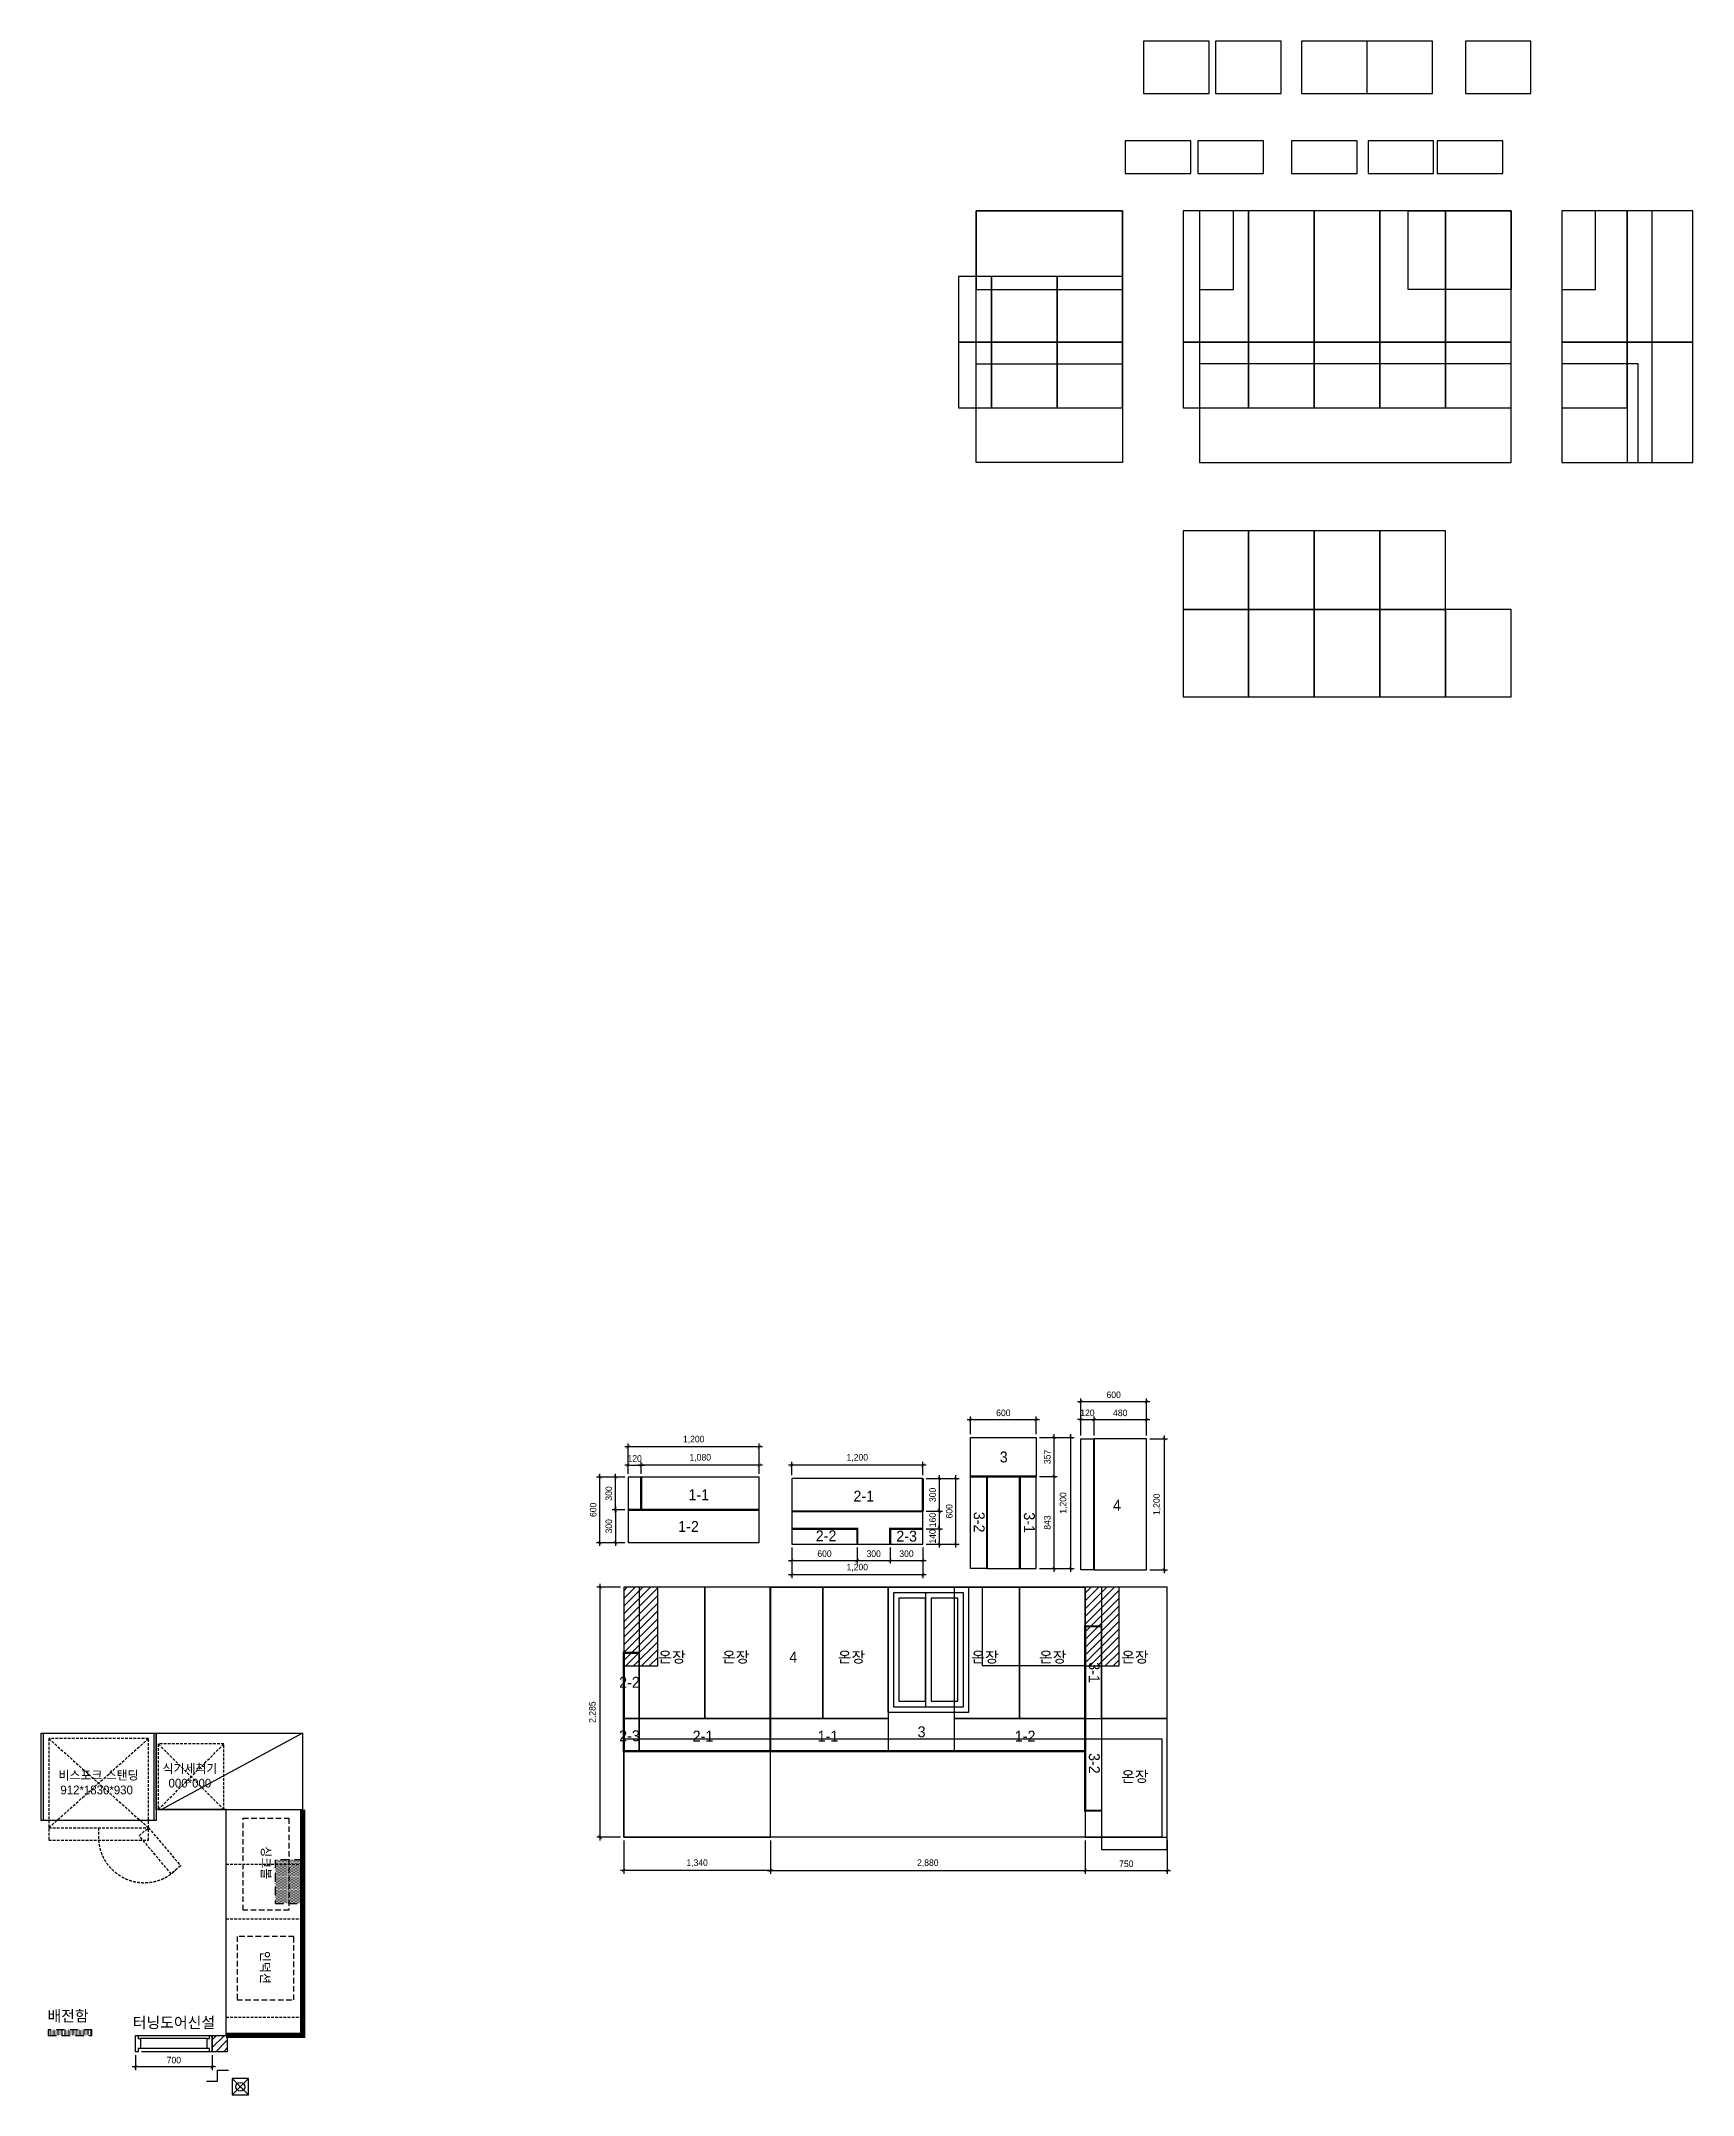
# Model space of a CAD drawing. Header units: inches. Extents: x 38372 to 259385, y 31566 to 93830.
# Drawn here: x 38372 to 53478, y 46146 to 64931 of the extents above; entities that cross this region are included whole.
import ezdxf

# ---------------------------------------------------------------- set-up
doc = ezdxf.new("R2010")
doc.units = ezdxf.units.IN
doc.header["$LTSCALE"] = 50
doc.header["$MEASUREMENT"] = 0
doc.header["$PDSIZE"] = 700.071425
for name, pattern in [('DASHED', [0.75, 0.5, -0.25]), ('DASHEDX2', [1.5, 1, -0.5]), ('HID', [2.5, 1.5, -1])]:
    doc.linetypes.add(name, pattern=pattern)
for name, color, linetype in [('0-ELC TEXT', 7, 'Continuous'), ('03-WAL NEW', 3, 'Continuous'), ('06-FUR', 6, 'Continuous'), ('07-DIM WAL', 5, 'Continuous'), ('3.기호.계단선', 30, 'Continuous'), ('6', 50, 'Continuous'), ('_LIBR', 4, 'Continuous'), ('FUR', 8, 'DASHED'), ('HAT', 5, 'Continuous'), ('도면층8', 8, 'Continuous')]:
    doc.layers.add(name, color=color, linetype=linetype)
doc.styles.add('HY 울릉도 L', font='')
doc.styles.add('코레일둥고', font='Korail_Round_Gothic_Medium.ttf')
doc.styles.get('HY 울릉도 L').set_extended_font_data('HY울릉도L')
doc.dimstyles.new('30', dxfattribs={"dimscale": 30, "dimtxt": 2, "dimasz": 1, "dimexe": 1, "dimexo": 1, "dimgap": 1, "dimtad": 1, "dimdec": 0, "dimrnd": 0.05, "dimdsep": 46, "dimlunit": 6, "dimtxsty": 'HY 울릉도 L', "dimblk": 'ARCHTICK', "dimcen": 2.5, "dimdle": 1, "dimclrd": 133, "dimclre": 133, "dimclrt": 30, "dimadec": 0, "dimazin": 0, "dimtfac": 1, "dimtdec": 0, "dimtix": 1, "dimtmove": 2, "dimatfit": 3, "dimldrblk": 'ARCHTICK', "dimfxl": 0, "dimlwd": -1, "dimlwe": -1, "dimarcsym": 0})
pattern_1 = [(45, (0, -15), (-35.35534, 35.35534), [])]

msp = doc.modelspace()

# ---------------------------------------------------------------- texts
at = {"layer": '0-ELC TEXT', "style": '코레일둥고'}
for s, p in [('3', (47139, 51930.7)), ('1-1', (44292.2, 51585.3)), ('2-1', (45800.8, 51572.1)), ('4', (48174.7, 51489.6)), ('1-2', (44198.3, 51295.4)), ('2-2', (45456.2, 51209.3)), ('2-3', (46192.8, 51206.6)), ('온장', (44016.3, 50100.7)), ('온장', (44599.3, 50100.7)), ('4', (45214.2, 50100.7)), ('온장', (45657.6, 50100.7)), ('온장', (46878.8, 50100.7)), ('온장', (47498.2, 50100.7)), ('온장', (48249.6, 50100.7)), ('2-2', (43658.2, 49869.9)), ('2-3', (43658.2, 49381)), ('2-1', (44330, 49377.4)), ('1-1', (45473.3, 49377.4)), ('3', (46387.7, 49417)), ('1-2', (47276.4, 49377.4)), ('온장', (48249.6, 49007.9)), ('배전함', (38430.3, 46818.7)), ('터닝도어신설', (39209.8, 46757.7))]:
    msp.add_text(s, height=100, dxfattribs=at).set_placement(p)
for s, p in [('3-2', (46900.9, 51479.1)), ('3-1', (47359.9, 51474.5)), ('3-1', (47953.4, 50103.6)), ('3-2', (47953.8, 49272.7))]:
    msp.add_text(s, height=100, rotation=270, dxfattribs=at).set_placement(p)
at = {"layer": '06-FUR', "color": 7, "linetype": 'DASHEDX2', "style": '코레일둥고'}
for s, p in [('비스포크 스탠딩', (38530.8, 49029.7)), ('식기세척기', (39481.7, 49090.4)), ('000*000', (39537.4, 48957.5)), ('912*1830*930', (38548.1, 48895.2))]:
    msp.add_text(s, height=80, dxfattribs=at).set_placement(p)
for s, p in [('싱크볼', (40388.6, 48419.9)), ('인덕션', (40380.3, 47462.6))]:
    msp.add_text(s, height=80, rotation=270, dxfattribs=at).set_placement(p)

# ---------------------------------------------------------------- blocks, each defined once
blk = doc.blocks.new('_ArchTick')
at = {"color": 0, "linetype": 'ByBlock', "const_width": 0.15}
blk.add_lwpolyline([(-0.5, -0.5), (0.5, 0.5)], dxfattribs=at)
blk = doc.blocks.new('*D323')
at = {"layer": '07-DIM WAL', "color": 133}
for p, q in [((39966, 46402), (39206, 46402)), ((39236, 46511), (39236, 46372)), ((39936, 46511), (39936, 46372))]:
    blk.add_line(p, q, dxfattribs=at)
at = {"layer": 'Defpoints', "color": 0}
for p in [(39236, 46541), (39236, 46402), (39936, 46541)]:
    blk.add_point(p, dxfattribs=at)
at = {"layer": '07-DIM WAL', "color": 133, "xscale": 30, "yscale": 30, "zscale": 30, "rotation": 180}
blk.add_blockref('_ArchTick', (39236, 46402), dxfattribs=at)
at = {"layer": '07-DIM WAL', "color": 133, "xscale": 30, "yscale": 30, "zscale": 30}
blk.add_blockref('_ArchTick', (39936, 46402), dxfattribs=at)
at = {"layer": '07-DIM WAL', "color": 30, "insert": (39586, 46464), "char_height": 60, "attachment_point": 5, "style": 'HY 울릉도 L'}
blk.add_mtext('700', dxfattribs=at)
blk = doc.blocks.new('FFFFSRR.')
at = {"layer": '03-WAL NEW'}
h = blk.add_hatch(dxfattribs=at)
h.set_pattern_fill('_USER', color=8, scale=50, angle=45, pattern_type=0)
h.set_pattern_definition(pattern_1)
h.paths.add_polyline_path([(44011, 50789), (43701, 50789), (43701, 50069), (44011, 50069)])
h = blk.add_hatch(dxfattribs=at)
h.set_pattern_fill('_USER', color=8, scale=50, angle=45, pattern_type=0)
h.set_pattern_definition(pattern_1)
h.paths.add_polyline_path([(47921, 50069), (48231, 50069), (48231, 50789), (47921, 50789)])
at = {"layer": '06-FUR', "color": 8}
for points in [[(44011, 50789), (43701, 50789), (43701, 50069), (44011, 50069)], [(46981, 50789), (47921, 50789), (47921, 50069), (46981, 50069)], [(47921, 50069), (48231, 50069), (48231, 50789), (47921, 50789)], [(43701, 49404), (48621, 49404), (48621, 48504), (43701, 48504)]]:
    blk.add_lwpolyline(points, close=True, dxfattribs=at)
at = {"layer": '6'}
for points in [[(43701, 48504), (45041, 48504), (45041, 50789), (43701, 50789)], [(45041, 48504), (45041, 50789), (47921, 50789), (47921, 48504)], [(48671, 50789), (47921, 50789), (47921, 48504), (48671, 48504)]]:
    blk.add_lwpolyline(points, close=True, dxfattribs=at)
blk.add_lwpolyline([(46116, 50789), (46116, 49646), (46856, 49646), (46856, 50789), (46116, 50789)], dxfattribs=at)
at = {"layer": 'HAT'}
for points in [[(46166, 50739), (46166, 49696), (46806, 49696), (46806, 50739)], [(46461, 49696), (46806, 49696), (46806, 50739), (46461, 50739)], [(46216, 50689), (46216, 49746), (46461, 49746), (46461, 50689)], [(46511, 49746), (46756, 49746), (46756, 50689), (46511, 50689)]]:
    blk.add_lwpolyline(points, close=True, dxfattribs=at)
blk = doc.blocks.new('*D325')
at = {"layer": 'Defpoints', "color": 0}
for p in [(47472, 52322), (46872, 52160), (47472, 52160)]:
    blk.add_point(p, dxfattribs=at)
at = {"layer": '도면층8', "color": 133}
for p, q in [((46842, 52322), (47502, 52322)), ((46872, 52190), (46872, 52352)), ((47472, 52190), (47472, 52352))]:
    blk.add_line(p, q, dxfattribs=at)
at = {"layer": '도면층8', "color": 133, "xscale": 30, "yscale": 30, "zscale": 30, "rotation": 180}
blk.add_blockref('_ArchTick', (46872, 52322), dxfattribs=at)
at = {"layer": '도면층8', "color": 133, "xscale": 30, "yscale": 30, "zscale": 30}
blk.add_blockref('_ArchTick', (47472, 52322), dxfattribs=at)
at = {"layer": '도면층8', "color": 30, "insert": (47172, 52384), "char_height": 60, "attachment_point": 5, "style": 'HY 울릉도 L'}
blk.add_mtext('600', dxfattribs=at)
blk = doc.blocks.new('*D326')
at = {"layer": 'Defpoints', "color": 0}
for p in [(47472, 52160), (47472, 51803), (47635, 51803)]:
    blk.add_point(p, dxfattribs=at)
at = {"layer": '도면층8', "color": 133}
for p, q in [((47502, 52160), (47665, 52160)), ((47635, 52190), (47635, 51773)), ((47502, 51803), (47665, 51803))]:
    blk.add_line(p, q, dxfattribs=at)
at = {"layer": '도면층8', "color": 133, "xscale": 30, "yscale": 30, "zscale": 30}
for p, rotation in [((47635, 52160), 90), ((47635, 51803), 270)]:
    blk.add_blockref('_ArchTick', p, dxfattribs=dict(at, rotation=rotation))
at = {"layer": '도면층8', "color": 30, "insert": (47574, 51981), "char_height": 60, "attachment_point": 5, "rotation": 90, "style": 'HY 울릉도 L'}
blk.add_mtext('357', dxfattribs=at)
blk = doc.blocks.new('*D327')
at = {"layer": 'Defpoints', "color": 0}
for p in [(47472, 51803), (47472, 50960), (47635, 50960)]:
    blk.add_point(p, dxfattribs=at)
at = {"layer": '도면층8', "color": 133}
for p, q in [((47502, 51803), (47665, 51803)), ((47635, 51833), (47635, 50930)), ((47502, 50960), (47665, 50960))]:
    blk.add_line(p, q, dxfattribs=at)
at = {"layer": '도면층8', "color": 133, "xscale": 30, "yscale": 30, "zscale": 30}
for p, rotation in [((47635, 51803), 90), ((47635, 50960), 270)]:
    blk.add_blockref('_ArchTick', p, dxfattribs=dict(at, rotation=rotation))
at = {"layer": '도면층8', "color": 30, "insert": (47574, 51381), "char_height": 60, "attachment_point": 5, "rotation": 90, "style": 'HY 울릉도 L'}
blk.add_mtext('843', dxfattribs=at)
blk = doc.blocks.new('*D328')
at = {"layer": 'Defpoints', "color": 0}
for p in [(47472, 52160), (47789, 52160), (47472, 50960)]:
    blk.add_point(p, dxfattribs=at)
at = {"layer": '도면층8', "color": 133}
for p, q in [((47502, 52160), (47819, 52160)), ((47789, 50930), (47789, 52190)), ((47502, 50960), (47819, 50960))]:
    blk.add_line(p, q, dxfattribs=at)
at = {"layer": '도면층8', "color": 133, "xscale": 30, "yscale": 30, "zscale": 30}
for p, rotation in [((47789, 52160), 90), ((47789, 50960), 270)]:
    blk.add_blockref('_ArchTick', p, dxfattribs=dict(at, rotation=rotation))
at = {"layer": '도면층8', "color": 30, "insert": (47723, 51560), "char_height": 60, "attachment_point": 5, "rotation": 90, "style": 'HY 울릉도 L'}
blk.add_mtext('1,200', dxfattribs=at)
blk = doc.blocks.new('*D329')
at = {"layer": 'Defpoints', "color": 0}
for p in [(48001, 52322), (47881, 52148), (48001, 52148)]:
    blk.add_point(p, dxfattribs=at)
at = {"layer": '도면층8', "color": 133}
for p, q in [((47881, 52322), (47851, 52322)), ((47881, 52178), (47881, 52352)), ((47881, 52322), (48001, 52322)), ((48001, 52178), (48001, 52352)), ((48001, 52322), (48031, 52322))]:
    blk.add_line(p, q, dxfattribs=at)
at = {"layer": '도면층8', "color": 133, "xscale": 30, "yscale": 30, "zscale": 30}
blk.add_blockref('_ArchTick', (47881, 52322), dxfattribs=at)
at = {"layer": '도면층8', "color": 133, "xscale": 30, "yscale": 30, "zscale": 30, "rotation": 180}
blk.add_blockref('_ArchTick', (48001, 52322), dxfattribs=at)
at = {"layer": '도면층8', "color": 30, "insert": (47941, 52384), "char_height": 60, "attachment_point": 5, "style": 'HY 울릉도 L'}
blk.add_mtext('120', dxfattribs=at)
blk = doc.blocks.new('*D330')
at = {"layer": 'Defpoints', "color": 0}
for p in [(48481, 52322), (48001, 52148), (48481, 52148)]:
    blk.add_point(p, dxfattribs=at)
at = {"layer": '도면층8', "color": 133}
for p, q in [((47971, 52322), (48511, 52322)), ((48001, 52178), (48001, 52352)), ((48481, 52178), (48481, 52352))]:
    blk.add_line(p, q, dxfattribs=at)
at = {"layer": '도면층8', "color": 133, "xscale": 30, "yscale": 30, "zscale": 30, "rotation": 180}
blk.add_blockref('_ArchTick', (48001, 52322), dxfattribs=at)
at = {"layer": '도면층8', "color": 133, "xscale": 30, "yscale": 30, "zscale": 30}
blk.add_blockref('_ArchTick', (48481, 52322), dxfattribs=at)
at = {"layer": '도면층8', "color": 30, "insert": (48241, 52384), "char_height": 60, "attachment_point": 5, "style": 'HY 울릉도 L'}
blk.add_mtext('480', dxfattribs=at)
blk = doc.blocks.new('*D331')
at = {"layer": 'Defpoints', "color": 0}
for p in [(48481, 52487), (47881, 52148), (48481, 52148)]:
    blk.add_point(p, dxfattribs=at)
at = {"layer": '도면층8', "color": 133}
for p, q in [((47851, 52487), (48511, 52487)), ((47881, 52178), (47881, 52517)), ((48481, 52178), (48481, 52517))]:
    blk.add_line(p, q, dxfattribs=at)
at = {"layer": '도면층8', "color": 133, "xscale": 30, "yscale": 30, "zscale": 30, "rotation": 180}
blk.add_blockref('_ArchTick', (47881, 52487), dxfattribs=at)
at = {"layer": '도면층8', "color": 133, "xscale": 30, "yscale": 30, "zscale": 30}
blk.add_blockref('_ArchTick', (48481, 52487), dxfattribs=at)
at = {"layer": '도면층8', "color": 30, "insert": (48181, 52549), "char_height": 60, "attachment_point": 5, "style": 'HY 울릉도 L'}
blk.add_mtext('600', dxfattribs=at)
blk = doc.blocks.new('*D332')
at = {"layer": 'Defpoints', "color": 0}
for p in [(48481, 52148), (48481, 50948), (48644, 50948)]:
    blk.add_point(p, dxfattribs=at)
at = {"layer": '도면층8', "color": 133}
for p, q in [((48511, 52148), (48674, 52148)), ((48644, 52178), (48644, 50918)), ((48511, 50948), (48674, 50948))]:
    blk.add_line(p, q, dxfattribs=at)
at = {"layer": '도면층8', "color": 133, "xscale": 30, "yscale": 30, "zscale": 30}
for p, rotation in [((48644, 52148), 90), ((48644, 50948), 270)]:
    blk.add_blockref('_ArchTick', p, dxfattribs=dict(at, rotation=rotation))
at = {"layer": '도면층8', "color": 30, "insert": (48578, 51548), "char_height": 60, "attachment_point": 5, "rotation": 90, "style": 'HY 울릉도 L'}
blk.add_mtext('1,200', dxfattribs=at)
blk = doc.blocks.new('*D333')
at = {"layer": 'Defpoints', "color": 0}
for p in [(46436, 51784), (46436, 51484), (46586, 51484)]:
    blk.add_point(p, dxfattribs=at)
at = {"layer": '도면층8', "color": 133}
for p, q in [((46466, 51784), (46616, 51784)), ((46586, 51814), (46586, 51454)), ((46466, 51484), (46616, 51484))]:
    blk.add_line(p, q, dxfattribs=at)
at = {"layer": '도면층8', "color": 133, "xscale": 30, "yscale": 30, "zscale": 30}
for p, rotation in [((46586, 51784), 90), ((46586, 51484), 270)]:
    blk.add_blockref('_ArchTick', p, dxfattribs=dict(at, rotation=rotation))
at = {"layer": '도면층8', "color": 30, "insert": (46525, 51634), "char_height": 60, "attachment_point": 5, "rotation": 90, "style": 'HY 울릉도 L'}
blk.add_mtext('300', dxfattribs=at)
blk = doc.blocks.new('*D334')
at = {"layer": 'Defpoints', "color": 0}
for p in [(46436, 51484), (46436, 51324), (46586, 51324)]:
    blk.add_point(p, dxfattribs=at)
at = {"layer": '도면층8', "color": 133}
for p, q in [((46466, 51484), (46616, 51484)), ((46586, 51484), (46586, 51514)), ((46586, 51484), (46586, 51324)), ((46466, 51324), (46616, 51324)), ((46586, 51324), (46586, 51294))]:
    blk.add_line(p, q, dxfattribs=at)
at = {"layer": '도면층8', "color": 133, "xscale": 30, "yscale": 30, "zscale": 30}
for p, rotation in [((46586, 51484), 270), ((46586, 51324), 90)]:
    blk.add_blockref('_ArchTick', p, dxfattribs=dict(at, rotation=rotation))
at = {"layer": '도면층8', "color": 30, "insert": (46525, 51404), "char_height": 60, "attachment_point": 5, "rotation": 90, "style": 'HY 울릉도 L'}
blk.add_mtext('160', dxfattribs=at)
blk = doc.blocks.new('*D335')
at = {"layer": 'Defpoints', "color": 0}
for p in [(46436, 51324), (46436, 51184), (46586, 51184)]:
    blk.add_point(p, dxfattribs=at)
at = {"layer": '도면층8', "color": 133}
for p, q in [((46466, 51324), (46616, 51324)), ((46586, 51324), (46586, 51354)), ((46586, 51324), (46586, 51184)), ((46466, 51184), (46616, 51184)), ((46586, 51184), (46586, 51154))]:
    blk.add_line(p, q, dxfattribs=at)
at = {"layer": '도면층8', "color": 133, "xscale": 30, "yscale": 30, "zscale": 30}
for p, rotation in [((46586, 51324), 270), ((46586, 51184), 90)]:
    blk.add_blockref('_ArchTick', p, dxfattribs=dict(at, rotation=rotation))
at = {"layer": '도면층8', "color": 30, "insert": (46525, 51254), "char_height": 60, "attachment_point": 5, "rotation": 90, "style": 'HY 울릉도 L'}
blk.add_mtext('140', dxfattribs=at)
blk = doc.blocks.new('*D336')
at = {"layer": 'Defpoints', "color": 0}
for p in [(46436, 51784), (46738, 51784), (46436, 51184)]:
    blk.add_point(p, dxfattribs=at)
at = {"layer": '도면층8', "color": 133}
for p, q in [((46466, 51784), (46768, 51784)), ((46738, 51154), (46738, 51814)), ((46466, 51184), (46768, 51184))]:
    blk.add_line(p, q, dxfattribs=at)
at = {"layer": '도면층8', "color": 133, "xscale": 30, "yscale": 30, "zscale": 30}
for p, rotation in [((46738, 51784), 90), ((46738, 51184), 270)]:
    blk.add_blockref('_ArchTick', p, dxfattribs=dict(at, rotation=rotation))
at = {"layer": '도면층8', "color": 30, "insert": (46677, 51484), "char_height": 60, "attachment_point": 5, "rotation": 90, "style": 'HY 울릉도 L'}
blk.add_mtext('600', dxfattribs=at)
blk = doc.blocks.new('*D337')
at = {"layer": 'Defpoints', "color": 0}
for p in [(45236, 51906), (45236, 51784), (46436, 51784)]:
    blk.add_point(p, dxfattribs=at)
at = {"layer": '도면층8', "color": 133}
for p, q in [((46466, 51906), (45206, 51906)), ((45236, 51814), (45236, 51936)), ((46436, 51814), (46436, 51936))]:
    blk.add_line(p, q, dxfattribs=at)
at = {"layer": '도면층8', "color": 133, "xscale": 30, "yscale": 30, "zscale": 30, "rotation": 180}
blk.add_blockref('_ArchTick', (45236, 51906), dxfattribs=at)
at = {"layer": '도면층8', "color": 133, "xscale": 30, "yscale": 30, "zscale": 30}
blk.add_blockref('_ArchTick', (46436, 51906), dxfattribs=at)
at = {"layer": '도면층8', "color": 30, "insert": (45836, 51972), "char_height": 60, "attachment_point": 5, "style": 'HY 울릉도 L'}
blk.add_mtext('1,200', dxfattribs=at)
blk = doc.blocks.new('*D338')
at = {"layer": 'Defpoints', "color": 0}
for p in [(45236, 51184), (45836, 51184), (45836, 51035)]:
    blk.add_point(p, dxfattribs=at)
at = {"layer": '도면층8', "color": 133}
for p, q in [((45236, 51154), (45236, 51005)), ((45836, 51154), (45836, 51005)), ((45206, 51035), (45866, 51035))]:
    blk.add_line(p, q, dxfattribs=at)
at = {"layer": '도면층8', "color": 133, "xscale": 30, "yscale": 30, "zscale": 30, "rotation": 180}
blk.add_blockref('_ArchTick', (45236, 51035), dxfattribs=at)
at = {"layer": '도면층8', "color": 133, "xscale": 30, "yscale": 30, "zscale": 30}
blk.add_blockref('_ArchTick', (45836, 51035), dxfattribs=at)
at = {"layer": '도면층8', "color": 30, "insert": (45536, 51096), "char_height": 60, "attachment_point": 5, "style": 'HY 울릉도 L'}
blk.add_mtext('600', dxfattribs=at)
blk = doc.blocks.new('*D339')
at = {"layer": 'Defpoints', "color": 0}
for p in [(45836, 51184), (46136, 51184), (46136, 51035)]:
    blk.add_point(p, dxfattribs=at)
at = {"layer": '도면층8', "color": 133}
for p, q in [((45836, 51154), (45836, 51005)), ((46136, 51154), (46136, 51005)), ((45806, 51035), (46166, 51035))]:
    blk.add_line(p, q, dxfattribs=at)
at = {"layer": '도면층8', "color": 133, "xscale": 30, "yscale": 30, "zscale": 30, "rotation": 180}
blk.add_blockref('_ArchTick', (45836, 51035), dxfattribs=at)
at = {"layer": '도면층8', "color": 133, "xscale": 30, "yscale": 30, "zscale": 30}
blk.add_blockref('_ArchTick', (46136, 51035), dxfattribs=at)
at = {"layer": '도면층8', "color": 30, "insert": (45986, 51096), "char_height": 60, "attachment_point": 5, "style": 'HY 울릉도 L'}
blk.add_mtext('300', dxfattribs=at)
blk = doc.blocks.new('*D340')
at = {"layer": 'Defpoints', "color": 0}
for p in [(46136, 51184), (46436, 51184), (46436, 51035)]:
    blk.add_point(p, dxfattribs=at)
at = {"layer": '도면층8', "color": 133}
for p, q in [((46136, 51154), (46136, 51005)), ((46436, 51154), (46436, 51005)), ((46106, 51035), (46466, 51035))]:
    blk.add_line(p, q, dxfattribs=at)
at = {"layer": '도면층8', "color": 133, "xscale": 30, "yscale": 30, "zscale": 30, "rotation": 180}
blk.add_blockref('_ArchTick', (46136, 51035), dxfattribs=at)
at = {"layer": '도면층8', "color": 133, "xscale": 30, "yscale": 30, "zscale": 30}
blk.add_blockref('_ArchTick', (46436, 51035), dxfattribs=at)
at = {"layer": '도면층8', "color": 30, "insert": (46286, 51096), "char_height": 60, "attachment_point": 5, "style": 'HY 울릉도 L'}
blk.add_mtext('300', dxfattribs=at)
blk = doc.blocks.new('*D341')
at = {"layer": 'Defpoints', "color": 0}
for p in [(45236, 51184), (46436, 51184), (45236, 50902)]:
    blk.add_point(p, dxfattribs=at)
at = {"layer": '도면층8', "color": 133}
for p, q in [((45236, 51154), (45236, 50872)), ((46436, 51154), (46436, 50872)), ((46466, 50902), (45206, 50902))]:
    blk.add_line(p, q, dxfattribs=at)
at = {"layer": '도면층8', "color": 133, "xscale": 30, "yscale": 30, "zscale": 30, "rotation": 180}
blk.add_blockref('_ArchTick', (45236, 50902), dxfattribs=at)
at = {"layer": '도면층8', "color": 133, "xscale": 30, "yscale": 30, "zscale": 30}
blk.add_blockref('_ArchTick', (46436, 50902), dxfattribs=at)
at = {"layer": '도면층8', "color": 30, "insert": (45836, 50968), "char_height": 60, "attachment_point": 5, "style": 'HY 울릉도 L'}
blk.add_mtext('1,200', dxfattribs=at)
blk = doc.blocks.new('*D342')
at = {"layer": 'Defpoints', "color": 0}
for p in [(43625, 51797), (43740, 51797), (43740, 51497)]:
    blk.add_point(p, dxfattribs=at)
at = {"layer": '도면층8', "color": 133}
for p, q in [((43710, 51797), (43595, 51797)), ((43625, 51467), (43625, 51827)), ((43710, 51497), (43595, 51497))]:
    blk.add_line(p, q, dxfattribs=at)
at = {"layer": '도면층8', "color": 133, "xscale": 30, "yscale": 30, "zscale": 30}
for p, rotation in [((43625, 51797), 90), ((43625, 51497), 270)]:
    blk.add_blockref('_ArchTick', p, dxfattribs=dict(at, rotation=rotation))
at = {"layer": '도면층8', "color": 30, "insert": (43564, 51647), "char_height": 60, "attachment_point": 5, "rotation": 90, "style": 'HY 울릉도 L'}
blk.add_mtext('300', dxfattribs=at)
blk = doc.blocks.new('*D343')
at = {"layer": 'Defpoints', "color": 0}
for p in [(43740, 51497), (43625, 51197), (43740, 51197)]:
    blk.add_point(p, dxfattribs=at)
at = {"layer": '도면층8', "color": 133}
for p, q in [((43710, 51497), (43595, 51497)), ((43625, 51527), (43625, 51167)), ((43710, 51197), (43595, 51197))]:
    blk.add_line(p, q, dxfattribs=at)
at = {"layer": '도면층8', "color": 133, "xscale": 30, "yscale": 30, "zscale": 30}
for p, rotation in [((43625, 51497), 90), ((43625, 51197), 270)]:
    blk.add_blockref('_ArchTick', p, dxfattribs=dict(at, rotation=rotation))
at = {"layer": '도면층8', "color": 30, "insert": (43564, 51347), "char_height": 60, "attachment_point": 5, "rotation": 90, "style": 'HY 울릉도 L'}
blk.add_mtext('300', dxfattribs=at)
blk = doc.blocks.new('*D344')
at = {"layer": 'Defpoints', "color": 0}
for p in [(43482, 51797), (43740, 51797), (43740, 51197)]:
    blk.add_point(p, dxfattribs=at)
at = {"layer": '도면층8', "color": 133}
for p, q in [((43710, 51797), (43452, 51797)), ((43482, 51167), (43482, 51827)), ((43710, 51197), (43452, 51197))]:
    blk.add_line(p, q, dxfattribs=at)
at = {"layer": '도면층8', "color": 133, "xscale": 30, "yscale": 30, "zscale": 30}
for p, rotation in [((43482, 51797), 90), ((43482, 51197), 270)]:
    blk.add_blockref('_ArchTick', p, dxfattribs=dict(at, rotation=rotation))
at = {"layer": '도면층8', "color": 30, "insert": (43421, 51497), "char_height": 60, "attachment_point": 5, "rotation": 90, "style": 'HY 울릉도 L'}
blk.add_mtext('600', dxfattribs=at)
blk = doc.blocks.new('*D345')
at = {"layer": 'Defpoints', "color": 0}
for p in [(43860, 51906), (43740, 51797), (43860, 51797)]:
    blk.add_point(p, dxfattribs=at)
at = {"layer": '도면층8', "color": 133}
for p, q in [((43740, 51906), (43710, 51906)), ((43740, 51827), (43740, 51936)), ((43740, 51906), (43860, 51906)), ((43860, 51827), (43860, 51936)), ((43860, 51906), (43890, 51906))]:
    blk.add_line(p, q, dxfattribs=at)
at = {"layer": '도면층8', "color": 133, "xscale": 30, "yscale": 30, "zscale": 30}
blk.add_blockref('_ArchTick', (43740, 51906), dxfattribs=at)
at = {"layer": '도면층8', "color": 133, "xscale": 30, "yscale": 30, "zscale": 30, "rotation": 180}
blk.add_blockref('_ArchTick', (43860, 51906), dxfattribs=at)
at = {"layer": '도면층8', "color": 30, "insert": (43800, 51967), "char_height": 60, "attachment_point": 5, "style": 'HY 울릉도 L'}
blk.add_mtext('120', dxfattribs=at)
blk = doc.blocks.new('*D346')
at = {"layer": 'Defpoints', "color": 0}
for p in [(43860, 51906), (43860, 51797), (44940, 51797)]:
    blk.add_point(p, dxfattribs=at)
at = {"layer": '도면층8', "color": 133}
for p, q in [((44970, 51906), (43830, 51906)), ((43860, 51827), (43860, 51936)), ((44940, 51827), (44940, 51936))]:
    blk.add_line(p, q, dxfattribs=at)
at = {"layer": '도면층8', "color": 133, "xscale": 30, "yscale": 30, "zscale": 30, "rotation": 180}
blk.add_blockref('_ArchTick', (43860, 51906), dxfattribs=at)
at = {"layer": '도면층8', "color": 133, "xscale": 30, "yscale": 30, "zscale": 30}
blk.add_blockref('_ArchTick', (44940, 51906), dxfattribs=at)
at = {"layer": '도면층8', "color": 30, "insert": (44400, 51972), "char_height": 60, "attachment_point": 5, "style": 'HY 울릉도 L'}
blk.add_mtext('1,080', dxfattribs=at)
blk = doc.blocks.new('*D347')
at = {"layer": 'Defpoints', "color": 0}
for p in [(43740, 52073), (43740, 51797), (44940, 51797)]:
    blk.add_point(p, dxfattribs=at)
at = {"layer": '도면층8', "color": 133}
for p, q in [((44970, 52073), (43710, 52073)), ((43740, 51827), (43740, 52103)), ((44940, 51827), (44940, 52103))]:
    blk.add_line(p, q, dxfattribs=at)
at = {"layer": '도면층8', "color": 133, "xscale": 30, "yscale": 30, "zscale": 30, "rotation": 180}
blk.add_blockref('_ArchTick', (43740, 52073), dxfattribs=at)
at = {"layer": '도면층8', "color": 133, "xscale": 30, "yscale": 30, "zscale": 30}
blk.add_blockref('_ArchTick', (44940, 52073), dxfattribs=at)
at = {"layer": '도면층8', "color": 30, "insert": (44340, 52139), "char_height": 60, "attachment_point": 5, "style": 'HY 울릉도 L'}
blk.add_mtext('1,200', dxfattribs=at)
blk = doc.blocks.new('*D348')
at = {"layer": 'Defpoints', "color": 0}
for p in [(43701, 48504), (45041, 48504), (43701, 48199)]:
    blk.add_point(p, dxfattribs=at)
at = {"layer": '도면층8', "color": 133}
for p, q in [((43701, 48474), (43701, 48169)), ((45041, 48474), (45041, 48169)), ((45071, 48199), (43671, 48199))]:
    blk.add_line(p, q, dxfattribs=at)
at = {"layer": '도면층8', "color": 133, "xscale": 30, "yscale": 30, "zscale": 30, "rotation": 180}
blk.add_blockref('_ArchTick', (43701, 48199), dxfattribs=at)
at = {"layer": '도면층8', "color": 133, "xscale": 30, "yscale": 30, "zscale": 30}
blk.add_blockref('_ArchTick', (45041, 48199), dxfattribs=at)
at = {"layer": '도면층8', "color": 30, "insert": (44371, 48265), "char_height": 60, "attachment_point": 5, "style": 'HY 울릉도 L'}
blk.add_mtext('1,340', dxfattribs=at)
blk = doc.blocks.new('*D349')
at = {"layer": 'Defpoints', "color": 0}
for p in [(45041, 48504), (47921, 48504), (47921, 48199)]:
    blk.add_point(p, dxfattribs=at)
at = {"layer": '도면층8', "color": 133}
for p, q in [((45041, 48474), (45041, 48169)), ((47921, 48474), (47921, 48169)), ((45011, 48199), (47951, 48199))]:
    blk.add_line(p, q, dxfattribs=at)
at = {"layer": '도면층8', "color": 133, "xscale": 30, "yscale": 30, "zscale": 30, "rotation": 180}
blk.add_blockref('_ArchTick', (45041, 48199), dxfattribs=at)
at = {"layer": '도면층8', "color": 133, "xscale": 30, "yscale": 30, "zscale": 30}
blk.add_blockref('_ArchTick', (47921, 48199), dxfattribs=at)
at = {"layer": '도면층8', "color": 30, "insert": (46481, 48265), "char_height": 60, "attachment_point": 5, "style": 'HY 울릉도 L'}
blk.add_mtext('2,880', dxfattribs=at)
blk = doc.blocks.new('*D350')
at = {"layer": 'Defpoints', "color": 0}
for p in [(47921, 48504), (48671, 48504), (48671, 48199)]:
    blk.add_point(p, dxfattribs=at)
at = {"layer": '도면층8', "color": 133}
for p, q in [((47921, 48474), (47921, 48169)), ((48671, 48474), (48671, 48169)), ((47891, 48199), (48701, 48199))]:
    blk.add_line(p, q, dxfattribs=at)
at = {"layer": '도면층8', "color": 133, "xscale": 30, "yscale": 30, "zscale": 30, "rotation": 180}
blk.add_blockref('_ArchTick', (47921, 48199), dxfattribs=at)
at = {"layer": '도면층8', "color": 133, "xscale": 30, "yscale": 30, "zscale": 30}
blk.add_blockref('_ArchTick', (48671, 48199), dxfattribs=at)
at = {"layer": '도면층8', "color": 30, "insert": (48296, 48260), "char_height": 60, "attachment_point": 5, "style": 'HY 울릉도 L'}
blk.add_mtext('750', dxfattribs=at)
blk = doc.blocks.new('*D351')
at = {"layer": 'Defpoints', "color": 0}
for p in [(43484, 50789), (43701, 50789), (43701, 48504)]:
    blk.add_point(p, dxfattribs=at)
at = {"layer": '도면층8', "color": 133}
for p, q in [((43671, 50789), (43454, 50789)), ((43484, 48474), (43484, 50819)), ((43671, 48504), (43454, 48504))]:
    blk.add_line(p, q, dxfattribs=at)
at = {"layer": '도면층8', "color": 133, "xscale": 30, "yscale": 30, "zscale": 30}
for p, rotation in [((43484, 50789), 90), ((43484, 48504), 270)]:
    blk.add_blockref('_ArchTick', p, dxfattribs=dict(at, rotation=rotation))
at = {"layer": '도면층8', "color": 30, "insert": (43418, 49647), "char_height": 60, "attachment_point": 5, "rotation": 90, "style": 'HY 울릉도 L'}
blk.add_mtext('2,285', dxfattribs=at)

# ---------------------------------------------------------------- dimensions: what is measured, and where the dimension line sits
at = {"layer": '07-DIM WAL'}
dim = msp.add_linear_dim(base=(39235.6, 46402.5), p1=(39935.6, 46541), p2=(39235.6, 46541), dimstyle='30', dxfattribs=at)
dim.commit()
dim.dimension.update_dxf_attribs({"geometry": '*D323', "text_midpoint": (39585.6, 46463.7)})
at = {"layer": '도면층8'}
for base, p1, p2, picture, middle in [((47472.1, 52322.2), (46872.1, 52160), (47472.1, 52160), '*D325', (47172.1, 52383.5)), ((48481.3, 52487.3), (47881.3, 52147.7), (48481.3, 52147.7), '*D331', (48181.3, 52548.6)), ((48001.3, 52322.2), (47881.3, 52147.7), (48001.3, 52147.7), '*D329', (47941.3, 52383.5)), ((48481.3, 52322.2), (48001.3, 52147.7), (48481.3, 52147.7), '*D330', (48241.3, 52383.5)), ((43739.7, 52073.1), (44939.7, 51797.2), (43739.7, 51797.2), '*D347', (44339.7, 52139.1)), ((43859.7, 51906.2), (43739.7, 51797.2), (43859.7, 51797.2), '*D345', (43799.7, 51967.4)), ((43859.7, 51906.2), (44939.7, 51797.2), (43859.7, 51797.2), '*D346', (44399.7, 51972.1)), ((45236.3, 51906.2), (46436.3, 51784), (45236.3, 51784), '*D337', (45836.3, 51972.1)), ((45836.3, 51034.7), (45236.3, 51184), (45836.3, 51184), '*D338', (45536.3, 51096)), ((45236.3, 50902.4), (46436.3, 51184), (45236.3, 51184), '*D341', (45836.3, 50968.3)), ((46136.3, 51034.7), (45836.3, 51184), (46136.3, 51184), '*D339', (45986.3, 51096.1)), ((46436.3, 51034.7), (46136.3, 51184), (46436.3, 51184), '*D340', (46286.3, 51096.1)), ((43700.8, 48198.8), (45040.8, 48504.3), (43700.8, 48504.3), '*D348', (44370.8, 48264.8)), ((47920.8, 48198.8), (45040.8, 48504.3), (47920.8, 48504.3), '*D349', (46480.8, 48264.8)), ((48670.8, 48198.8), (47920.8, 48504.3), (48670.8, 48504.3), '*D350', (48295.8, 48260.1))]:
    dim = msp.add_linear_dim(base=base, p1=p1, p2=p2, dimstyle='30', override={"dimfxl": 1.25}, dxfattribs=at)
    dim.commit()
    dim.dimension.update_dxf_attribs({"geometry": picture, "text_midpoint": middle})
for base, p1, p2, picture, middle in [((47634.8, 51803), (47472.1, 52160), (47472.1, 51803), '*D326', (47573.5, 51981.5)), ((47788.9, 52160), (47472.1, 50960), (47472.1, 52160), '*D328', (47723, 51560)), ((48644.1, 50947.7), (48481.3, 52147.7), (48481.3, 50947.7), '*D332', (48578.1, 51547.7)), ((43482.1, 51797.2), (43739.7, 51197.2), (43739.7, 51797.2), '*D344', (43420.9, 51497.2)), ((43625.1, 51797.2), (43739.7, 51497.2), (43739.7, 51797.2), '*D342', (43563.8, 51647.2)), ((46586.3, 51484), (46436.3, 51784), (46436.3, 51484), '*D333', (46525, 51634)), ((46738.1, 51784), (46436.3, 51184), (46436.3, 51784), '*D336', (46676.9, 51484)), ((47634.8, 50960), (47472.1, 51803), (47472.1, 50960), '*D327', (47573.5, 51381.5)), ((43625.1, 51197.2), (43739.7, 51497.2), (43739.7, 51197.2), '*D343', (43563.8, 51347.2)), ((46586.3, 51324), (46436.3, 51484), (46436.3, 51324), '*D334', (46525, 51404)), ((46586.3, 51184), (46436.3, 51324), (46436.3, 51184), '*D335', (46525, 51254)), ((43484, 50789.3), (43700.8, 48504.3), (43700.8, 50789.3), '*D351', (43418, 49646.8))]:
    dim = msp.add_linear_dim(base=base, p1=p1, p2=p2, angle=90, dimstyle='30', override={"dimfxl": 1.25}, dxfattribs=at)
    dim.commit()
    dim.dimension.update_dxf_attribs({"geometry": picture, "text_midpoint": middle})

# ---------------------------------------------------------------- hatches: boundary and pattern name
at = {"layer": '03-WAL NEW'}
h = msp.add_hatch(dxfattribs=at)
h.set_pattern_fill('_USER', color=8, scale=1200, angle=180, pattern_type=0)
h.set_pattern_definition([(180, (51815.2, 59732.9), (-1e-13, -1200), [])])
h.paths.add_polyline_path([(50875.2, 59732.9), (50875.2, 60452.9), (49275.2, 60452.9), (49275.2, 59732.9), (48965.2, 59732.9), (48965.2, 59052.9), (51815.2, 59052.9), (51815.2, 59732.9)])
h = msp.add_hatch(dxfattribs=at)
h.set_pattern_fill('_USER', color=8, scale=50, angle=45, pattern_type=0)
h.set_pattern_definition([(45, (-45824.36, -14361.49), (-35.35534, 35.35534), [])])
h.paths.add_polyline_path([(39935.6, 46691), (40073.6, 46691), (40073.6, 46541), (39935.6, 46541)])
at = {"layer": '3.기호.계단선', "linetype": 'HID'}
h = msp.add_hatch(dxfattribs=at)
h.set_pattern_fill('DOTS', color=256, scale=200)
h.set_pattern_definition([(360, (52222.103, 30617.166), (6.25, 12.5), [0, -12.5])])
h.paths.add_polyline_path([(40513.6, 47896), (40763.6, 47896), (40763.6, 48296), (40513.6, 48296)])
h = msp.add_hatch(dxfattribs=at)
h.set_pattern_fill('DOTS', color=256, scale=200, angle=-90)
h.set_pattern_definition([(270, (21158.055, 35032.548), (12.5, -6.25), [0, -12.5])])
h.paths.add_polyline_path([(38436.9, 46741), (38436.9, 46691), (38836.9, 46691), (38836.9, 46741)])

# ---------------------------------------------------------------- linework, layer by layer
at = {"layer": '03-WAL NEW'}
msp.add_lwpolyline([(39935.6, 46691), (40073.6, 46691), (40073.6, 46541), (39935.6, 46541)], close=True, dxfattribs=at)
at = {"layer": '06-FUR'}
for p, q in [((38391.6, 49456), (38391.6, 48656)), ((39403.6, 49456), (39403.6, 48656))]:
    msp.add_line(p, q, dxfattribs=at)
for points in [[(46922.7, 63377.5), (48262.7, 63377.5), (48262.7, 61077.5), (46922.7, 61077.5)], [(48262.7, 63377.5), (46922.7, 63377.5), (46922.7, 62657.5), (48262.7, 62657.5)], [(51815.2, 61077.5), (51815.2, 63377.5), (48965.2, 63377.5), (48965.2, 61077.5)], [(50875.2, 62657.5), (50875.2, 63377.5), (51815.2, 63377.5), (51815.2, 62657.5)], [(53106.2, 63377.5), (52278.2, 63377.5), (52278.2, 61077.5), (53106.2, 61077.5)], [(46922.7, 61977.5), (48262.7, 61977.5), (48262.7, 61077.5), (46922.7, 61077.5)], [(48965.2, 61977.5), (48965.2, 61077.5), (51815.2, 61077.5), (51815.2, 61977.5)], [(39423.6, 48656), (38371.6, 48656), (38371.6, 49456), (39423.6, 49456)]]:
    msp.add_lwpolyline(points, close=True, dxfattribs=at)
for points in [[(48965.2, 62657.5), (49275.2, 62657.5), (49275.2, 63377.5), (48965.2, 63377.5), (48965.2, 62657.5)], [(52278.2, 62657.5), (52588.2, 62657.5), (52588.2, 63377.5), (52278.2, 63377.5), (52278.2, 62657.5)], [(52278.2, 61077.5), (52978.2, 61077.5), (52978.2, 61977.5), (52278.2, 61977.5), (52278.2, 61077.5)], [(40763.6, 46691), (40063.6, 46691), (40063.6, 48756), (39423.6, 48756), (39423.6, 49456), (40763.6, 49456), (40763.6, 46691)], [(40763.6, 49456), (39473.6, 48756), (40763.6, 48756)]]:
    msp.add_lwpolyline(points, dxfattribs=at)
at = {"layer": '06-FUR', "color": 7, "linetype": 'DASHEDX2'}
for points in [[(40218.4, 47836), (40218.4, 48676), (40638.4, 48676), (40638.4, 47836)], [(40163.6, 47596), (40163.6, 47016), (40683.6, 47016), (40683.6, 47596)]]:
    msp.add_lwpolyline(points, close=True, dxfattribs=at)
at = {"layer": '3.기호.계단선'}
msp.add_line((43840.8, 49589.3), (43700.8, 49589.3), dxfattribs=at)
at = {"layer": '3.기호.계단선', "ltscale": 0.5}
for p, q in [((40268.6, 46296), (40118.6, 46146)), ((40118.6, 46296), (40268.6, 46146))]:
    msp.add_line(p, q, dxfattribs=at)
at = {"layer": '3.기호.계단선'}
for points in [[(47472.1, 51803), (46872.1, 51803), (46872.1, 52160), (47472.1, 52160)], [(48481.3, 50947.7), (48481.3, 52147.7), (48001.3, 52147.7), (48001.3, 50947.7)], [(43859.7, 51497.2), (44939.7, 51497.2), (44939.7, 51797.2), (43859.7, 51797.2)], [(45236.3, 51484), (46436.3, 51484), (46436.3, 51784), (45236.3, 51784)], [(47022.1, 50960), (46872.1, 50960), (46872.1, 51803), (47022.1, 51803)], [(47322.1, 50960), (47472.1, 50960), (47472.1, 51803), (47322.1, 51803)], [(44939.7, 51497.2), (43739.7, 51497.2), (43739.7, 51197.2), (44939.7, 51197.2)], [(45836.3, 51324), (45236.3, 51324), (45236.3, 51184), (45836.3, 51184)], [(46136.3, 51324), (46136.3, 51184), (46436.3, 51184), (46436.3, 51324)], [(44440.8, 49589.3), (44440.8, 50789.3), (43840.8, 50789.3), (43840.8, 49589.3)], [(45040.8, 49589.3), (45040.8, 50789.3), (44440.8, 50789.3), (44440.8, 49589.3)], [(45520.8, 49589.3), (45520.8, 50789.3), (45040.8, 50789.3), (45040.8, 49589.3)], [(46120.8, 49589.3), (46120.8, 50789.3), (45520.8, 50789.3), (45520.8, 49589.3)], [(47320.8, 49589.3), (47320.8, 50789.3), (46720.8, 50789.3), (46720.8, 49589.3)], [(47920.8, 49589.3), (47920.8, 50789.3), (47320.8, 50789.3), (47320.8, 49589.3)], [(48670.8, 49589.3), (48670.8, 50789.3), (48070.8, 50789.3), (48070.8, 49589.3)], [(47920.8, 49589.3), (48070.8, 49589.3), (48070.8, 50432.3), (47920.8, 50432.3)], [(43700.8, 50189.3), (43700.8, 49589.3), (43840.8, 49589.3), (43840.8, 50189.3)], [(46720.8, 49289.3), (46120.8, 49289.3), (46120.8, 49646.3), (46720.8, 49646.3)], [(43700.8, 49289.3), (43840.8, 49289.3), (43840.8, 49589.3), (43700.8, 49589.3)], [(43840.8, 49289.3), (45040.8, 49289.3), (45040.8, 49589.3), (43840.8, 49589.3)], [(45040.8, 49289.3), (46120.8, 49289.3), (46120.8, 49589.3), (45040.8, 49589.3)], [(46720.8, 49289.3), (47920.8, 49289.3), (47920.8, 49589.3), (46720.8, 49589.3)], [(47920.8, 49589.3), (48070.8, 49589.3), (48070.8, 48746.3), (47920.8, 48746.3)], [(48670.8, 48389.3), (48670.8, 49589.3), (48070.8, 49589.3), (48070.8, 48389.3)]]:
    msp.add_lwpolyline(points, close=True, dxfattribs=at)
at = {"layer": '3.기호.계단선', "linetype": 'HID'}
for points in [[(40513.6, 47896), (40763.6, 47896), (40763.6, 48296), (40513.6, 48296)], [(38436.9, 46741), (38436.9, 46691), (38836.9, 46691), (38836.9, 46741)]]:
    msp.add_lwpolyline(points, close=True, dxfattribs=at)
at = {"layer": '3.기호.계단선'}
msp.add_lwpolyline([(39885.6, 46271.9), (39985.6, 46271.9), (39985.6, 46371.9), (40085.6, 46371.9)], dxfattribs=at)
at = {"layer": '3.기호.계단선', "ltscale": 0.5}
msp.add_lwpolyline([(40118.6, 46146), (40268.6, 46146), (40268.6, 46296), (40118.6, 46296)], close=True, dxfattribs=at)
msp.add_circle((40193.6, 46221), 40, dxfattribs=at)
at = {"layer": '_LIBR', "linetype": 'Continuous'}
for p, q in [((39260.6, 46691), (39910.6, 46691)), ((39890.6, 46661.6), (39280.6, 46661.6)), ((39890.6, 46571.5), (39280.6, 46571.5)), ((39910.6, 46541), (39290.6, 46541))]:
    msp.add_line(p, q, dxfattribs=at)
for points in [[(39260.6, 46571.5), (39260.6, 46541), (39235.6, 46541), (39235.6, 46691), (39260.6, 46691), (39260.6, 46661.6), (39280.6, 46661.6), (39280.6, 46571.5)], [(39890.6, 46661.6), (39910.6, 46661.6), (39910.6, 46691), (39935.6, 46691), (39935.6, 46541), (39910.6, 46541), (39910.6, 46571.5), (39890.6, 46571.5)]]:
    msp.add_lwpolyline(points, close=True, dxfattribs=at)
at = {"layer": 'FUR'}
for p, q in [((38441.6, 48589), (39353.6, 49406)), ((38441.6, 49406), (39353.6, 48589)), ((39443.6, 48756), (40043.6, 49356)), ((39443.6, 49356), (40043.6, 48756)), ((40113.6, 48756), (40763.6, 48756)), ((38441.6, 48589), (39353.6, 48589)), ((38897.6, 48589), (38897.6, 48476)), ((40063.6, 48256), (40763.6, 48256)), ((40063.6, 47756), (40763.6, 47756)), ((40063.6, 46856), (40763.6, 46856))]:
    msp.add_line(p, q, dxfattribs=at)
for points in [[(38441.6, 48476), (39353.6, 48476), (39353.6, 49406), (38441.6, 49406)], [(39443.6, 48756), (40043.6, 48756), (40043.6, 49356), (39443.6, 49356)], [(39561.8, 48168), (39267.9, 48516.6), (39354.2, 48589.4), (39648.2, 48240.8)]]:
    msp.add_lwpolyline(points, close=True, dxfattribs=at)
at = {"layer": 'FUR', "color": 10, "const_width": 50}
msp.add_lwpolyline([(40763.6, 48756), (40763.6, 46691), (40063.6, 46691)], dxfattribs=at)
at = {"layer": 'FUR'}
msp.add_arc((39314.6, 48505), 418, 183.97571, 314.01768, dxfattribs=at)
at = {"layer": 'HAT'}
for points in [[(48452.8, 64450.8), (49052.8, 64450.8), (49052.8, 64930.8), (48452.8, 64930.8)], [(49112.4, 64450.8), (49712.4, 64450.8), (49712.4, 64930.8), (49112.4, 64930.8)], [(49898.9, 64450.8), (50498.9, 64450.8), (50498.9, 64930.8), (49898.9, 64930.8)], [(50496.8, 64450.8), (51096.8, 64450.8), (51096.8, 64930.8), (50496.8, 64930.8)], [(51396.9, 64450.8), (51996.9, 64450.8), (51996.9, 64930.8), (51396.9, 64930.8)], [(48287, 63718.8), (48887, 63718.8), (48887, 64018.8), (48287, 64018.8)], [(48950, 63718.8), (49550, 63718.8), (49550, 64018.8), (48950, 64018.8)], [(49807.9, 63718.8), (50407.9, 63718.8), (50407.9, 64018.8), (49807.9, 64018.8)], [(50507.1, 63718.8), (51107.1, 63718.8), (51107.1, 64018.8), (50507.1, 64018.8)], [(51140.2, 63718.8), (51740.2, 63718.8), (51740.2, 64018.8), (51140.2, 64018.8)], [(48815.2, 62177.5), (49415.2, 62177.5), (49415.2, 63377.5), (48815.2, 63377.5)], [(49415.2, 62177.5), (50015.2, 62177.5), (50015.2, 63377.5), (49415.2, 63377.5)], [(50015.2, 62177.5), (50615.2, 62177.5), (50615.2, 63377.5), (50015.2, 63377.5)], [(50615.2, 62177.5), (51215.2, 62177.5), (51215.2, 63377.5), (50615.2, 63377.5)], [(51215.2, 62177.5), (51815.2, 62177.5), (51815.2, 63377.5), (51215.2, 63377.5)], [(52278.2, 62177.5), (52878.2, 62177.5), (52878.2, 63377.5), (52278.2, 63377.5)], [(52878.2, 62177.5), (53478.2, 62177.5), (53478.2, 63377.5), (52878.2, 63377.5)], [(46762.7, 62177.5), (47062.7, 62177.5), (47062.7, 62777.5), (46762.7, 62777.5)], [(47062.7, 62177.5), (47662.7, 62177.5), (47662.7, 62777.5), (47062.7, 62777.5)], [(47662.7, 62177.5), (48262.7, 62177.5), (48262.7, 62777.5), (47662.7, 62777.5)], [(46762.7, 61577.5), (47062.7, 61577.5), (47062.7, 62177.5), (46762.7, 62177.5)], [(47062.7, 61577.5), (47662.7, 61577.5), (47662.7, 62177.5), (47062.7, 62177.5)], [(47662.7, 61577.5), (48262.7, 61577.5), (48262.7, 62177.5), (47662.7, 62177.5)], [(48815.2, 61577.5), (49415.2, 61577.5), (49415.2, 62177.5), (48815.2, 62177.5)], [(49415.2, 61577.5), (50015.2, 61577.5), (50015.2, 62177.5), (49415.2, 62177.5)], [(50015.2, 61577.5), (50615.2, 61577.5), (50615.2, 62177.5), (50015.2, 62177.5)], [(50615.2, 61577.5), (51215.2, 61577.5), (51215.2, 62177.5), (50615.2, 62177.5)], [(51215.2, 61577.5), (51815.2, 61577.5), (51815.2, 62177.5), (51215.2, 62177.5)], [(52278.2, 61577.5), (52878.2, 61577.5), (52878.2, 62177.5), (52278.2, 62177.5)], [(52878.2, 61077.5), (53478.2, 61077.5), (53478.2, 62177.5), (52878.2, 62177.5)], [(48815.2, 59732.9), (49415.2, 59732.9), (49415.2, 60452.9), (48815.2, 60452.9)], [(49415.2, 59732.9), (50015.2, 59732.9), (50015.2, 60452.9), (49415.2, 60452.9)], [(50015.2, 59732.9), (50615.2, 59732.9), (50615.2, 60452.9), (50015.2, 60452.9)], [(50615.2, 59732.9), (51215.2, 59732.9), (51215.2, 60452.9), (50615.2, 60452.9)], [(48815.2, 58932.9), (49415.2, 58932.9), (49415.2, 59732.9), (48815.2, 59732.9)], [(49415.2, 58932.9), (50015.2, 58932.9), (50015.2, 59732.9), (49415.2, 59732.9)], [(50015.2, 58932.9), (50615.2, 58932.9), (50615.2, 59732.9), (50015.2, 59732.9)], [(50615.2, 58932.9), (51215.2, 58932.9), (51215.2, 59732.9), (50615.2, 59732.9)], [(51215.2, 58932.9), (51815.2, 58932.9), (51815.2, 59732.9), (51215.2, 59732.9)]]:
    msp.add_lwpolyline(points, close=True, dxfattribs=at)
at = {"layer": '도면층8'}
for points in [[(47881.3, 52147.7), (48001.3, 52147.7), (48001.3, 50947.7), (47881.3, 50947.7)], [(43859.7, 51797.2), (43739.7, 51797.2), (43739.7, 51497.2), (43859.7, 51497.2)], [(47022.1, 50960), (47322.1, 50960), (47322.1, 51803), (47022.1, 51803)]]:
    msp.add_lwpolyline(points, close=True, dxfattribs=at)
at = {"layer": '도면층8', "color": 10, "const_width": 20}
for points in [[(48001.3, 50947.7), (48001.3, 52147.7)], [(48001.3, 52147.7), (48001.3, 50947.7)], [(43859.7, 51797.2), (43859.7, 51497.2)], [(46436.3, 51784), (46436.3, 51484)], [(46872.1, 51803), (47472.1, 51803)], [(46872.1, 51803), (47022.1, 51803), (47022.1, 50960)], [(47322.1, 50960), (47322.1, 51803), (47472.1, 51803)], [(44939.7, 51497.2), (43739.7, 51497.2)], [(43859.7, 51497.2), (44939.7, 51497.2)], [(45236.3, 51484), (46436.3, 51484)], [(45836.3, 51184), (45836.3, 51324), (45236.3, 51324)], [(46436.3, 51324), (46136.3, 51324), (46136.3, 51184)], [(45040.8, 50789.3), (45040.8, 49589.3)], [(47920.8, 49589.3), (47920.8, 50432.3), (48070.8, 50432.3)], [(43840.8, 50189.3), (43700.8, 50189.3), (43700.8, 49589.3)], [(43700.8, 49589.3), (43700.8, 49289.3), (43840.8, 49289.3)], [(45040.8, 49589.3), (45040.8, 49289.3)], [(48070.8, 48746.3), (47920.8, 48746.3), (47920.8, 49589.3)], [(43840.8, 49289.3), (45040.8, 49289.3)], [(45040.8, 49289.3), (46120.8, 49289.3)], [(46120.8, 49289.3), (46720.8, 49289.3)], [(46720.8, 49289.3), (47920.8, 49289.3)]]:
    msp.add_lwpolyline(points, dxfattribs=at)
at = {"layer": '도면층8'}
msp.add_lwpolyline([(45236.3, 51484), (45236.3, 51324), (45836.3, 51324), (45836.3, 51184), (46136.3, 51184), (46136.3, 51324), (46436.3, 51324), (46436.3, 51484), (45236.3, 51484)], dxfattribs=at)

# ---------------------------------------------------------------- block references
at = {"layer": 'HAT'}
msp.add_blockref('FFFFSRR.', (0, 0), dxfattribs=at)

msp.set_redraw_order([(e.dxf.handle, doc.entitydb.next_handle()) for e in msp.query("TEXT MTEXT ATTDEF DIMENSION ARC_DIMENSION")])  # texts and dimensions are drawn at this point

doc.saveas('drawing.dxf')
